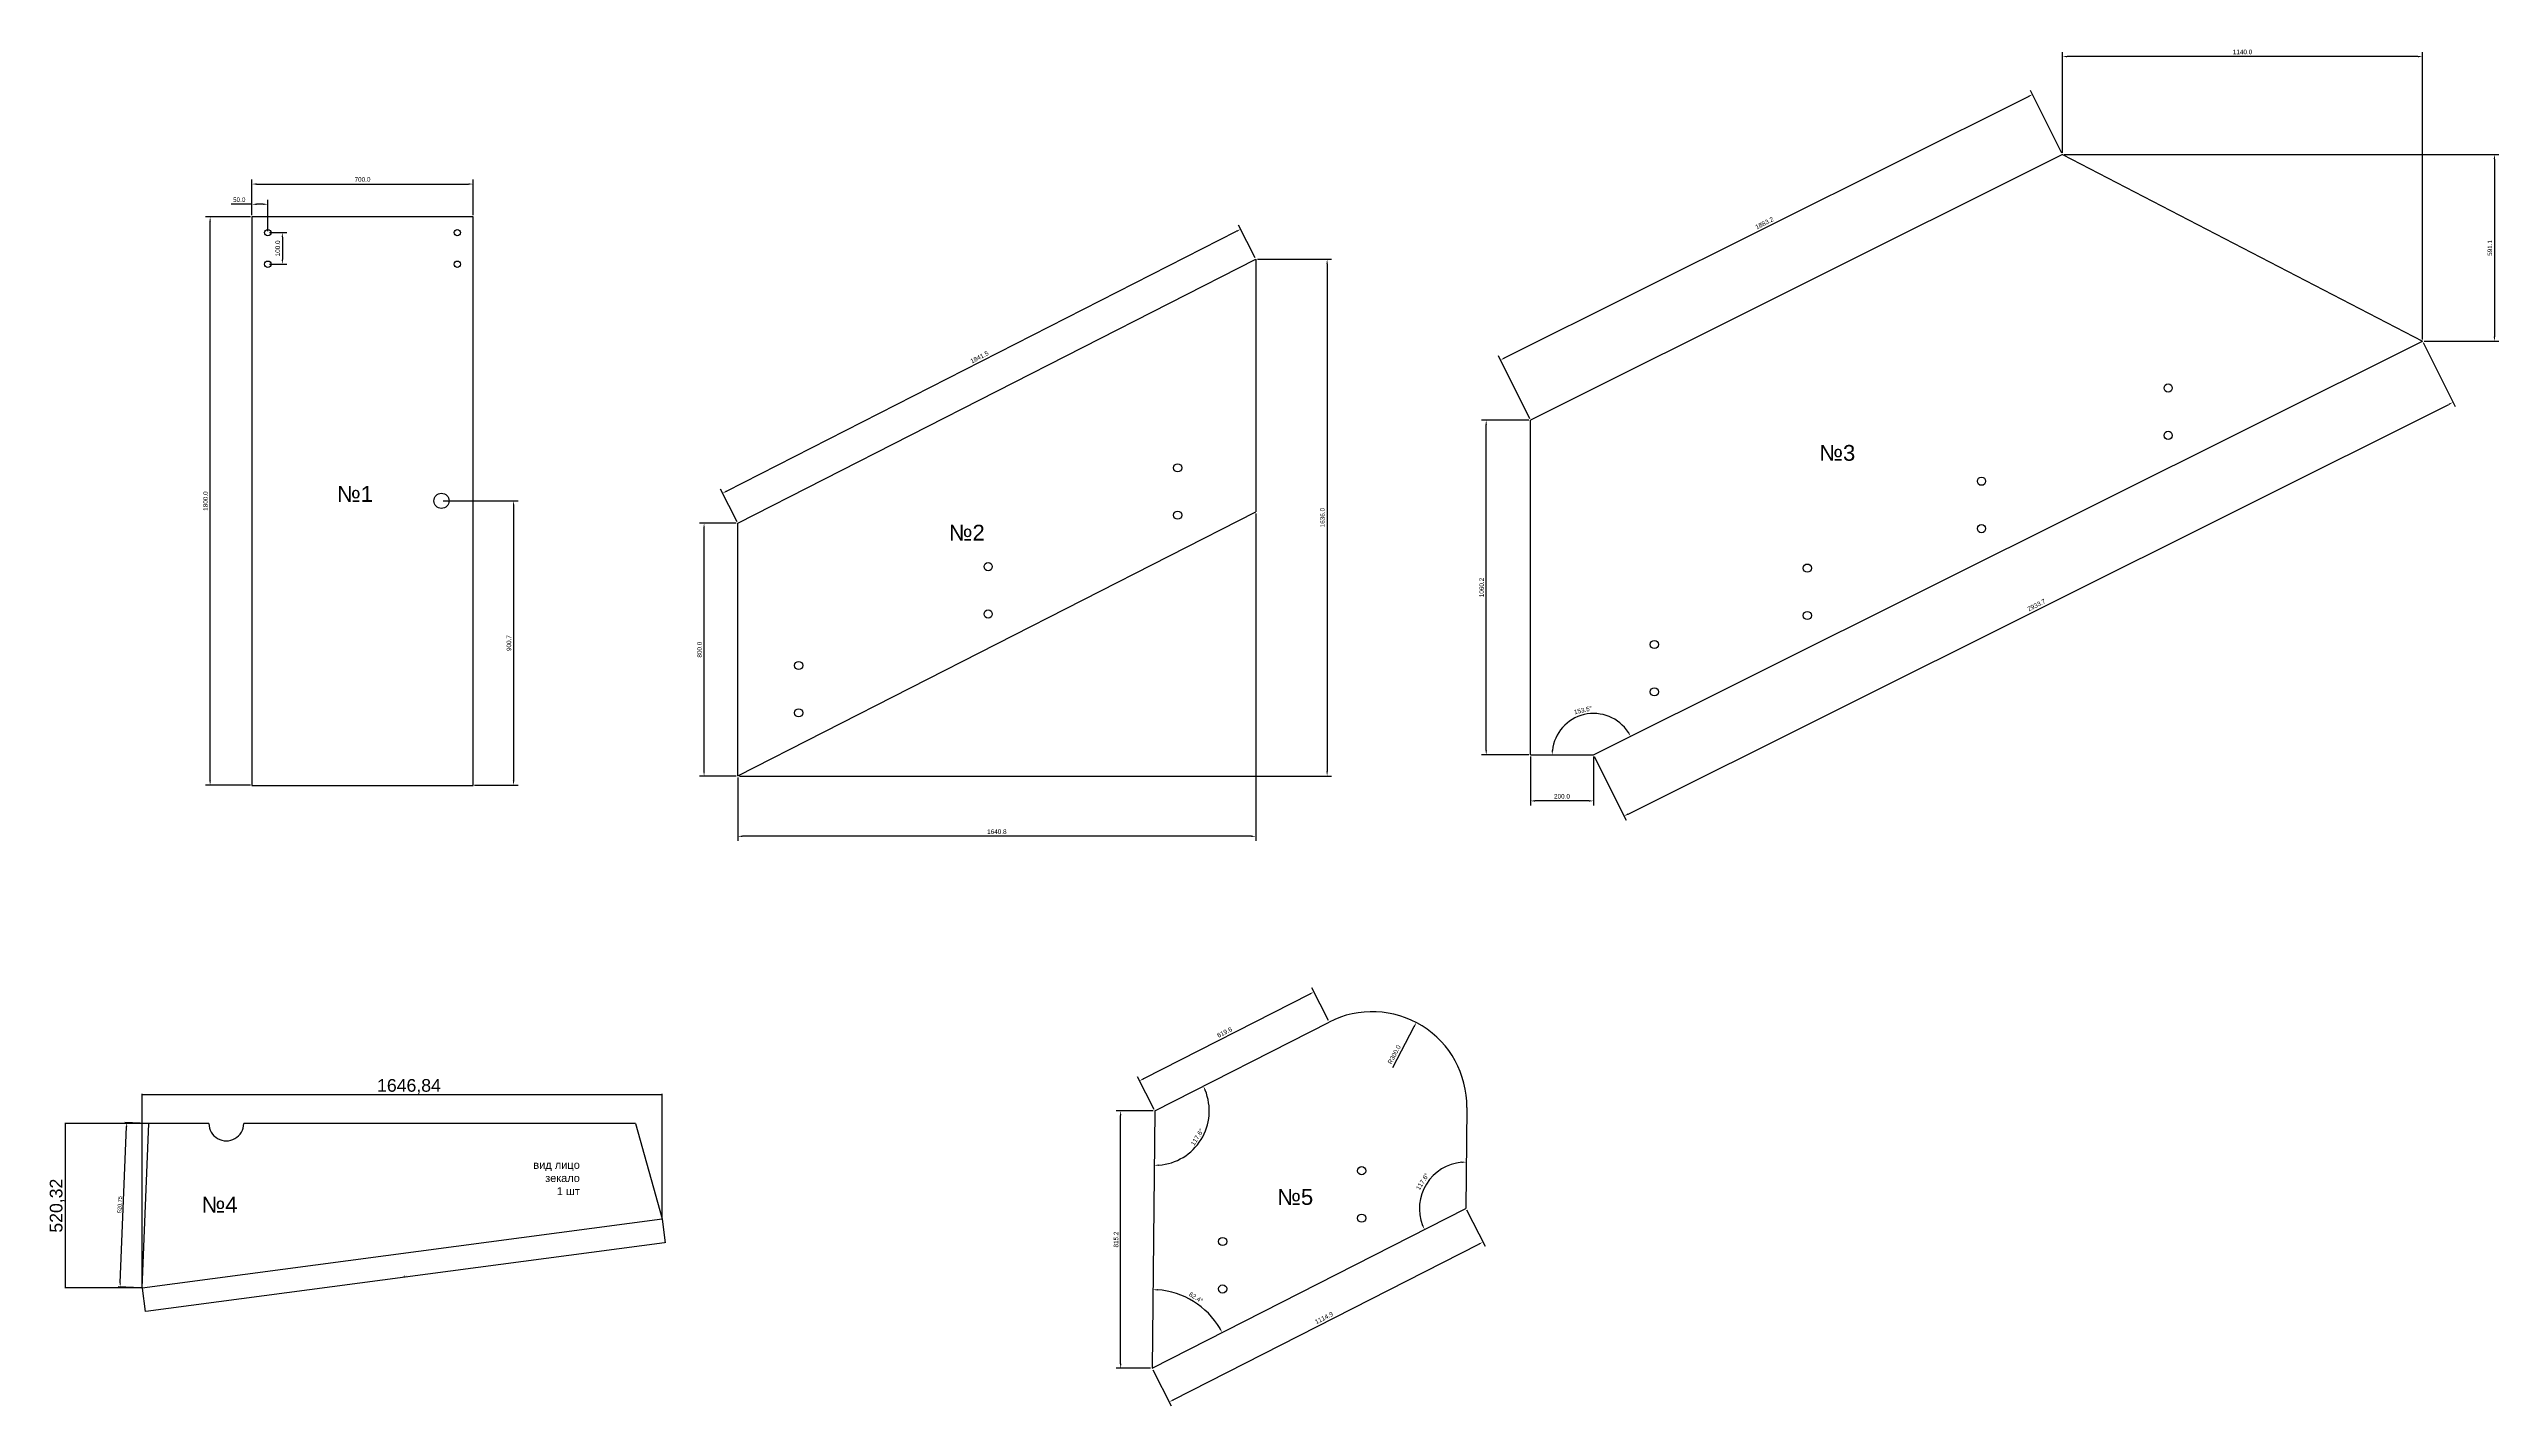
# Model space of a CAD drawing. Header units: inches. Extents: x 262 to 8020, y -1675 to 2622.
import ezdxf

# ---------------------------------------------------------------- set-up
doc = ezdxf.new("R2010")
doc.units = ezdxf.units.IN
doc.layers.get('0').update_dxf_attribs({"lineweight": 25})
doc.styles.get("Standard").update_dxf_attribs({"font": 'Arial.ttf'})
doc.dimstyles.new('ISO-25', dxfattribs={"dimtxt": 2.5, "dimasz": 2.5, "dimexe": 1.25, "dimexo": 0.625, "dimtad": 1, "dimtxsty": 'Standard', "dimcen": 2.5, "dimadec": 0, "dimazin": 0, "dimtfac": 1, "dimtmove": 0, "dimatfit": 3, "dimfxl": 1, "dimarcsym": 0})
doc.dimstyles.get("Standard").update_dxf_attribs({"dimscale": 80, "dimtxt": 0.18, "dimasz": 0.18, "dimexe": 0.18, "dimexo": 0.0625, "dimgap": 0.09, "dimtad": 1, "dimdec": 1, "dimzin": 0, "dimdsep": 46, "dimtxsty": 'Standard', "dimcen": 0.09, "dimadec": 1, "dimazin": 0, "dimtfac": 1, "dimtdec": 1, "dimtofl": 0, "dimtmove": 0, "dimatfit": 3, "dimfxl": 1, "dimtolj": 1, "dimtzin": 0, "dimarcsym": 0})

# ---------------------------------------------------------------- blocks, each defined once
blk = doc.blocks.new('*D39')
at = {"color": 0, "lineweight": -2, "transparency": 16777216}
for p, q in [((577.4, -780.3), (311.7, -780.3)), ((312.9, -782.8), (312.9, -1298.1)), ((556.1, -1300.6), (311.7, -1300.6))]:
    blk.add_line(p, q, dxfattribs=at)
at = {"color": 0, "transparency": 16777216}
for points in [[(312.5, -782.8), (313.3, -782.8), (312.9, -780.3)], [(312.5, -1298.1), (313.3, -1298.1), (312.9, -1300.6)]]:
    blk.add_solid(points, dxfattribs=at)
at = {"layer": 'Defpoints', "color": 0, "transparency": 16777216}
for p in [(578, -780.3), (312.9, -1300.6), (556.7, -1300.6)]:
    blk.add_point(p, dxfattribs=at)
at = {"color": 0, "transparency": 16777216, "insert": (288.2, -1040.4), "char_height": 40, "attachment_point": 5, "rotation": 90}
blk.add_mtext('520,32', dxfattribs=at)
blk = doc.blocks.new('*D40')
at = {"color": 0, "lineweight": -2, "transparency": 16777216}
for p, q in [((556.7, -1300), (556.7, -686.8)), ((559.2, -688.1), (2201, -688.1)), ((2203.5, -1081.6), (2203.5, -686.8))]:
    blk.add_line(p, q, dxfattribs=at)
at = {"color": 0, "transparency": 16777216}
for points in [[(559.2, -687.7), (559.2, -688.5), (556.7, -688.1)], [(2201, -687.7), (2201, -688.5), (2203.5, -688.1)]]:
    blk.add_solid(points, dxfattribs=at)
at = {"layer": 'Defpoints', "color": 0, "transparency": 16777216}
for p in [(2203.5, -688.1), (2203.5, -1082.3), (556.7, -1300.6)]:
    blk.add_point(p, dxfattribs=at)
at = {"color": 0, "transparency": 16777216, "insert": (1401.9, -663.4), "char_height": 40, "attachment_point": 5}
blk.add_mtext('1646,84', dxfattribs=at)
blk = doc.blocks.new('*D43')
at = {"color": 0, "lineweight": -2, "transparency": 16777216}
for p, q in [((2203.6, -1082.9), (2213.5, -1157.7)), ((569, -1374.4), (2210.9, -1156.8)), ((556.8, -1301.2), (566.7, -1376))]:
    blk.add_line(p, q, dxfattribs=at)
at = {"color": 0, "transparency": 16777216}
for points in [[(2210.9, -1156.4), (2211, -1157.2), (2213.4, -1156.5)], [(569, -1374), (569.1, -1374.9), (566.5, -1374.8)]]:
    blk.add_solid(points, dxfattribs=at)
at = {"layer": 'Defpoints', "color": 0, "transparency": 16777216}
for p in [(2203.5, -1082.3), (2213.4, -1156.5), (556.7, -1300.6)]:
    blk.add_point(p, dxfattribs=at)
at = {"color": 0, "transparency": 16777216, "insert": (1389.7, -1263.5), "char_height": 2.5, "attachment_point": 5, "rotation": 7.5516}
blk.add_mtext('1661,25', dxfattribs=at)
blk = doc.blocks.new('*D44')
at = {"color": 0, "lineweight": -2, "transparency": 16777216}
for p, q in [((487.6, -1285.2), (507.8, -789.9)), ((574.9, -780.1), (502.1, -777.2)), ((553.6, -1300.5), (480.8, -1297.5))]:
    blk.add_line(p, q, dxfattribs=at)
at = {"color": 0, "transparency": 16777216}
for points in [[(505.7, -789.8), (509.9, -790), (508.3, -777.4)], [(485.5, -1285.2), (489.6, -1285.3), (487.1, -1297.7)]]:
    blk.add_solid(points, dxfattribs=at)
at = {"layer": 'Defpoints', "color": 0, "transparency": 16777216}
for p in [(508.3, -777.4), (578, -780.3), (556.7, -1300.6)]:
    blk.add_point(p, dxfattribs=at)
at = {"color": 0, "transparency": 16777216, "insert": (487.1, -1037.1), "char_height": 12.5, "attachment_point": 5, "rotation": 87.65941}
blk.add_mtext('520,75', dxfattribs=at)
blk = doc.blocks.new('*D45')
at = {"color": 0, "lineweight": -2, "ltscale": 4, "transparency": 16777216}
for p, q in [((904.8, 2095.4), (904.8, 2208.5)), ((919.2, 2194.1), (1590.4, 2194.1)), ((1604.8, 2095.4), (1604.8, 2208.5))]:
    blk.add_line(p, q, dxfattribs=at)
at = {"color": 0, "ltscale": 4, "transparency": 16777216}
for points in [[(919.2, 2196.5), (919.2, 2191.7), (904.8, 2194.1)], [(1590.4, 2196.5), (1590.4, 2191.7), (1604.8, 2194.1)]]:
    blk.add_solid(points, dxfattribs=at)
at = {"layer": 'Defpoints', "color": 0, "ltscale": 4, "transparency": 16777216}
for p in [(1604.8, 2194.1), (904.8, 2090.4), (1604.8, 2090.4)]:
    blk.add_point(p, dxfattribs=at)
at = {"color": 0, "ltscale": 4, "transparency": 16777216, "insert": (1254.8, 2208.7), "char_height": 14.4, "attachment_point": 5}
blk.add_mtext('\\A1;700.0', dxfattribs=at)
blk = doc.blocks.new('*D46')
at = {"color": 0, "lineweight": -2, "ltscale": 4, "transparency": 16777216}
for p, q in [((899.8, 2090.4), (757.8, 2090.4)), ((772.2, 304.8), (772.2, 2076)), ((899.8, 290.4), (757.8, 290.4))]:
    blk.add_line(p, q, dxfattribs=at)
at = {"color": 0, "ltscale": 4, "transparency": 16777216}
for points in [[(769.8, 2076), (774.6, 2076), (772.2, 2090.4)], [(769.8, 304.8), (774.6, 304.8), (772.2, 290.4)]]:
    blk.add_solid(points, dxfattribs=at)
at = {"layer": 'Defpoints', "color": 0, "ltscale": 4, "transparency": 16777216}
for p in [(772.2, 2090.4), (904.8, 2090.4), (904.8, 290.4)]:
    blk.add_point(p, dxfattribs=at)
at = {"color": 0, "ltscale": 4, "transparency": 16777216, "insert": (757.6, 1190.4), "char_height": 14.4, "attachment_point": 5, "rotation": 90}
blk.add_mtext('\\A1;1800.0', dxfattribs=at)
blk = doc.blocks.new('*D47')
at = {"color": 0, "lineweight": -2, "ltscale": 4, "transparency": 16777216}
for p, q in [((2438.2, 1119.9), (2322, 1119.9)), ((2336.4, 334.3), (2336.4, 1105.5)), ((2438.2, 319.9), (2322, 319.9))]:
    blk.add_line(p, q, dxfattribs=at)
at = {"color": 0, "ltscale": 4, "transparency": 16777216}
for points in [[(2334, 1105.5), (2338.8, 1105.5), (2336.4, 1119.9)], [(2334, 334.3), (2338.8, 334.3), (2336.4, 319.9)]]:
    blk.add_solid(points, dxfattribs=at)
at = {"layer": 'Defpoints', "color": 0, "ltscale": 4, "transparency": 16777216}
for p in [(2336.4, 1119.9), (2443.2, 1119.9), (2443.2, 319.9)]:
    blk.add_point(p, dxfattribs=at)
at = {"color": 0, "ltscale": 4, "transparency": 16777216, "insert": (2321.9, 719.9), "char_height": 14.4, "attachment_point": 5, "rotation": 90}
blk.add_mtext('\\A1;800.0', dxfattribs=at)
blk = doc.blocks.new('*D48')
at = {"color": 0, "lineweight": -2, "ltscale": 4, "transparency": 16777216}
for p, q in [((4084, 1151), (4084, 114.6)), ((2443.2, 314.9), (2443.2, 114.6)), ((4069.6, 129), (2457.6, 129))]:
    blk.add_line(p, q, dxfattribs=at)
at = {"color": 0, "ltscale": 4, "transparency": 16777216}
for points in [[(2457.6, 131.4), (2457.6, 126.6), (2443.2, 129)], [(4069.6, 131.4), (4069.6, 126.6), (4084, 129)]]:
    blk.add_solid(points, dxfattribs=at)
at = {"layer": 'Defpoints', "color": 0, "ltscale": 4, "transparency": 16777216}
for p in [(4084, 1156), (2443.2, 319.9), (2443.2, 129)]:
    blk.add_point(p, dxfattribs=at)
at = {"color": 0, "ltscale": 4, "transparency": 16777216, "insert": (3263.6, 143.6), "char_height": 14.4, "attachment_point": 5}
blk.add_mtext('\\A1;1640.8', dxfattribs=at)
blk = doc.blocks.new('*D49')
at = {"color": 0, "lineweight": -2, "ltscale": 4, "transparency": 16777216}
for p, q in [((4089, 1956), (4323.7, 1956)), ((4309.3, 1941.6), (4309.3, 334.3)), ((2448.2, 319.9), (4323.7, 319.9))]:
    blk.add_line(p, q, dxfattribs=at)
at = {"color": 0, "ltscale": 4, "transparency": 16777216}
for points in [[(4306.9, 1941.6), (4311.7, 1941.6), (4309.3, 1956)], [(4306.9, 334.3), (4311.7, 334.3), (4309.3, 319.9)]]:
    blk.add_solid(points, dxfattribs=at)
at = {"layer": 'Defpoints', "color": 0, "ltscale": 4, "transparency": 16777216}
for p in [(4084, 1956), (2443.2, 319.9), (4309.3, 319.9)]:
    blk.add_point(p, dxfattribs=at)
at = {"color": 0, "ltscale": 4, "transparency": 16777216, "insert": (4294.7, 1138), "char_height": 14.4, "attachment_point": 5, "rotation": 90}
blk.add_mtext('\\A1;1636.0', dxfattribs=at)
blk = doc.blocks.new('*D50')
at = {"color": 0, "lineweight": -2, "ltscale": 4, "transparency": 16777216}
for p, q in [((4948.1, 1446.7), (4798.7, 1446.7)), ((4813.1, 400.9), (4813.1, 1432.3)), ((4948.1, 386.5), (4798.7, 386.5))]:
    blk.add_line(p, q, dxfattribs=at)
at = {"color": 0, "ltscale": 4, "transparency": 16777216}
for points in [[(4810.7, 1432.3), (4815.5, 1432.3), (4813.1, 1446.7)], [(4810.7, 400.9), (4815.5, 400.9), (4813.1, 386.5)]]:
    blk.add_solid(points, dxfattribs=at)
at = {"layer": 'Defpoints', "color": 0, "ltscale": 4, "transparency": 16777216}
for p in [(4813.1, 1446.7), (4953.1, 1446.7), (4953.1, 386.5)]:
    blk.add_point(p, dxfattribs=at)
at = {"color": 0, "ltscale": 4, "transparency": 16777216, "insert": (4798.6, 916.6), "char_height": 14.4, "attachment_point": 5, "rotation": 90}
blk.add_mtext('\\A1;1060.2', dxfattribs=at)
blk = doc.blocks.new('*D51')
at = {"color": 0, "lineweight": -2, "ltscale": 4, "transparency": 16777216}
for p, q in [((4953.1, 381.5), (4953.1, 226.6)), ((5153.1, 381.5), (5153.1, 226.6)), ((5138.7, 241), (4967.5, 241))]:
    blk.add_line(p, q, dxfattribs=at)
at = {"color": 0, "ltscale": 4, "transparency": 16777216}
for points in [[(4967.5, 243.4), (4967.5, 238.6), (4953.1, 241)], [(5138.7, 243.4), (5138.7, 238.6), (5153.1, 241)]]:
    blk.add_solid(points, dxfattribs=at)
at = {"layer": 'Defpoints', "color": 0, "ltscale": 4, "transparency": 16777216}
for p in [(4953.1, 386.5), (5153.1, 386.5), (4953.1, 241)]:
    blk.add_point(p, dxfattribs=at)
at = {"color": 0, "ltscale": 4, "transparency": 16777216, "insert": (5053.1, 255.5), "char_height": 14.4, "attachment_point": 5}
blk.add_mtext('\\A1;200.0', dxfattribs=at)
blk = doc.blocks.new('*D52')
at = {"color": 0, "lineweight": -2, "ltscale": 4, "transparency": 16777216}
for p, q in [((7780.4, 1692), (7881.1, 1490.2)), ((5262.5, 199.5), (7861.7, 1496.6)), ((5155.4, 382), (5256.1, 180.2))]:
    blk.add_line(p, q, dxfattribs=at)
at = {"color": 0, "ltscale": 4, "transparency": 16777216}
for points in [[(7860.7, 1498.8), (7862.8, 1494.5), (7874.6, 1503.1)], [(5261.4, 201.7), (5263.6, 197.4), (5249.6, 193.1)]]:
    blk.add_solid(points, dxfattribs=at)
at = {"layer": 'Defpoints', "color": 0, "ltscale": 4, "transparency": 16777216}
for p in [(7778.1, 1696.5), (7874.6, 1503.1), (5153.1, 386.5)]:
    blk.add_point(p, dxfattribs=at)
at = {"color": 0, "ltscale": 4, "transparency": 16777216, "insert": (6555.6, 861.1), "char_height": 14.4, "attachment_point": 5, "rotation": 26.52138}
blk.add_mtext('\\A1;2933.7', dxfattribs=at)
blk = doc.blocks.new('*D53')
at = {"color": 0, "lineweight": -2, "ltscale": 4, "transparency": 16777216}
blk.add_arc((5153.1, 386.5), 131.3, 32.80949, 173.71189, dxfattribs=at)
at = {"color": 0, "ltscale": 4, "transparency": 16777216}
for points in [[(5025, 400.7), (5020.2, 401), (5021.8, 386.5)], [(5265.5, 458.8), (5261.4, 456.4), (5270.6, 445.1)]]:
    blk.add_solid(points, dxfattribs=at)
at = {"layer": 'Defpoints', "color": 0, "ltscale": 4, "transparency": 16777216}
for p in [(7778.1, 1696.5), (5181.1, 514.7), (4953.1, 386.5), (5153.1, 386.5), (5153.1, 386.5)]:
    blk.add_point(p, dxfattribs=at)
at = {"color": 0, "ltscale": 4, "transparency": 16777216, "insert": (5119.7, 528.4), "char_height": 14.4, "attachment_point": 5, "rotation": 13.26069}
blk.add_mtext('\\A1;153.5°', dxfattribs=at)
blk = doc.blocks.new('*D54')
at = {"color": 0, "lineweight": -2, "ltscale": 4, "transparency": 16777216}
for p, q in [((6638.1, 2292.6), (6638.1, 2612.1)), ((7763.7, 2597.7), (6652.5, 2597.7)), ((7778.1, 1701.5), (7778.1, 2612.1))]:
    blk.add_line(p, q, dxfattribs=at)
at = {"color": 0, "ltscale": 4, "transparency": 16777216}
for points in [[(6652.5, 2600.1), (6652.5, 2595.3), (6638.1, 2597.7)], [(7763.7, 2600.1), (7763.7, 2595.3), (7778.1, 2597.7)]]:
    blk.add_solid(points, dxfattribs=at)
at = {"layer": 'Defpoints', "color": 0, "ltscale": 4, "transparency": 16777216}
for p in [(6638.1, 2597.7), (6638.1, 2287.6), (7778.1, 1696.5)]:
    blk.add_point(p, dxfattribs=at)
at = {"color": 0, "ltscale": 4, "transparency": 16777216, "insert": (7208.1, 2612.2), "char_height": 14.4, "attachment_point": 5}
blk.add_mtext('\\A1;1140.0', dxfattribs=at)
blk = doc.blocks.new('*D55')
at = {"color": 0, "lineweight": -2, "ltscale": 4, "transparency": 16777216}
for p, q in [((6643.1, 2287.6), (8020.2, 2287.6)), ((8005.8, 2273.2), (8005.8, 1710.9)), ((7783.1, 1696.5), (8020.2, 1696.5))]:
    blk.add_line(p, q, dxfattribs=at)
at = {"color": 0, "ltscale": 4, "transparency": 16777216}
for points in [[(8003.4, 2273.2), (8008.2, 2273.2), (8005.8, 2287.6)], [(8003.4, 1710.9), (8008.2, 1710.9), (8005.8, 1696.5)]]:
    blk.add_solid(points, dxfattribs=at)
at = {"layer": 'Defpoints', "color": 0, "ltscale": 4, "transparency": 16777216}
for p in [(6638.1, 2287.6), (7778.1, 1696.5), (8005.8, 1696.5)]:
    blk.add_point(p, dxfattribs=at)
at = {"color": 0, "ltscale": 4, "transparency": 16777216, "insert": (7991.3, 1992), "char_height": 14.4, "attachment_point": 5, "rotation": 90}
blk.add_mtext('\\A1;591.1', dxfattribs=at)
blk = doc.blocks.new('*D56')
at = {"color": 0, "lineweight": -2, "ltscale": 4, "transparency": 16777216}
for p, q in [((6635.9, 2292), (6536.7, 2490.7)), ((4871, 1643.4), (6530.3, 2471.4)), ((4950.9, 1451.1), (4851.7, 1649.8))]:
    blk.add_line(p, q, dxfattribs=at)
at = {"color": 0, "ltscale": 4, "transparency": 16777216}
for points in [[(6529.2, 2473.6), (6531.3, 2469.3), (6543.2, 2477.8)], [(4870, 1645.5), (4872.1, 1641.2), (4858.2, 1636.9)]]:
    blk.add_solid(points, dxfattribs=at)
at = {"layer": 'Defpoints', "color": 0, "ltscale": 4, "transparency": 16777216}
for p in [(6543.2, 2477.8), (6638.1, 2287.6), (4953.1, 1446.7)]:
    blk.add_point(p, dxfattribs=at)
at = {"color": 0, "ltscale": 4, "transparency": 16777216, "insert": (5694.2, 2070.4), "char_height": 14.4, "attachment_point": 5, "rotation": 26.52138}
blk.add_mtext('\\A1;1883.2', dxfattribs=at)
blk = doc.blocks.new('*D57')
at = {"color": 0, "lineweight": -2, "ltscale": 4, "transparency": 16777216}
for p, q in [((3758.7, -740.2), (3641.1, -740.2)), ((3655.5, -1541), (3655.5, -754.6)), ((3750.2, -1555.4), (3641.1, -1555.4))]:
    blk.add_line(p, q, dxfattribs=at)
at = {"color": 0, "ltscale": 4, "transparency": 16777216}
for points in [[(3653.1, -754.6), (3657.9, -754.6), (3655.5, -740.2)], [(3653.1, -1541), (3657.9, -1541), (3655.5, -1555.4)]]:
    blk.add_solid(points, dxfattribs=at)
at = {"layer": 'Defpoints', "color": 0, "ltscale": 4, "transparency": 16777216}
for p in [(3655.5, -740.2), (3763.7, -740.2), (3755.2, -1555.4)]:
    blk.add_point(p, dxfattribs=at)
at = {"color": 0, "ltscale": 4, "transparency": 16777216, "insert": (3640.9, -1147.8), "char_height": 14.4, "attachment_point": 5, "rotation": 90}
blk.add_mtext('\\A1;815.2', dxfattribs=at)
blk = doc.blocks.new('*D58')
at = {"color": 0, "lineweight": -2, "ltscale": 4, "transparency": 16777216}
for p, q in [((4254.5, -370.5), (3728.1, -638.7)), ((4313.5, -454.5), (4260.8, -351.1)), ((3761.4, -735.8), (3708.7, -632.4))]:
    blk.add_line(p, q, dxfattribs=at)
at = {"color": 0, "ltscale": 4, "transparency": 16777216}
for points in [[(4253.4, -368.3), (4255.6, -372.6), (4267.3, -363.9)], [(3727, -636.6), (3729.2, -640.8), (3715.3, -645.2)]]:
    blk.add_solid(points, dxfattribs=at)
at = {"layer": 'Defpoints', "color": 0, "ltscale": 4, "transparency": 16777216}
for p in [(4315.8, -458.9), (3715.3, -645.2), (3763.7, -740.2)]:
    blk.add_point(p, dxfattribs=at)
at = {"color": 0, "ltscale": 4, "transparency": 16777216, "insert": (3984.7, -491.6), "char_height": 14.4, "attachment_point": 5, "rotation": 27}
blk.add_mtext('\\A1;619.6', dxfattribs=at)
blk = doc.blocks.new('*D59')
at = {"color": 0, "lineweight": -2, "ltscale": 4, "transparency": 16777216}
for p, q in [((4750.9, -1053.7), (4809.4, -1168.5)), ((3822.2, -1655.3), (4790, -1162.2)), ((3757.5, -1559.9), (3815.9, -1674.7))]:
    blk.add_line(p, q, dxfattribs=at)
at = {"color": 0, "ltscale": 4, "transparency": 16777216}
for points in [[(4788.9, -1160.1), (4791.1, -1164.4), (4802.8, -1155.7)], [(3821.1, -1653.2), (3823.3, -1657.5), (3809.4, -1661.9)]]:
    blk.add_solid(points, dxfattribs=at)
at = {"layer": 'Defpoints', "color": 0, "ltscale": 4, "transparency": 16777216}
for p in [(4748.6, -1049.3), (4802.8, -1155.7), (3755.2, -1555.4)]:
    blk.add_point(p, dxfattribs=at)
at = {"color": 0, "ltscale": 4, "transparency": 16777216, "insert": (4299.5, -1395.8), "char_height": 14.4, "attachment_point": 5, "rotation": 27}
blk.add_mtext('\\A1;1114.9', dxfattribs=at)
blk = doc.blocks.new('*D60')
at = {"color": 0, "lineweight": -2, "ltscale": 4, "transparency": 16777216}
blk.add_arc((3755.2, -1555.4), 249, 30.31329, 86.08957, dxfattribs=at)
at = {"color": 0, "ltscale": 4, "transparency": 16777216}
for points in [[(3772.1, -1309.4), (3772.3, -1304.6), (3757.8, -1306.4)], [(3972.3, -1428.6), (3968.1, -1430.9), (3977.1, -1442.4)]]:
    blk.add_solid(points, dxfattribs=at)
at = {"layer": 'Defpoints', "color": 0, "ltscale": 4, "transparency": 16777216}
for p in [(3763.7, -740.2), (4748.6, -1049.3), (3922.5, -1370.9), (3755.2, -1555.4), (3755.2, -1555.4)]:
    blk.add_point(p, dxfattribs=at)
at = {"color": 0, "ltscale": 4, "transparency": 16777216, "insert": (3894.1, -1331.4), "char_height": 14.4, "attachment_point": 5, "rotation": 328.20143}
blk.add_mtext('\\A1;62.4°', dxfattribs=at)
blk = doc.blocks.new('*D61')
at = {"color": 0, "lineweight": -2, "ltscale": 4, "transparency": 16777216}
blk.add_arc((4748.6, -1049.3), 146.9, 95.02348, 201.37939, dxfattribs=at)
at = {"color": 0, "ltscale": 4, "transparency": 16777216}
for points in [[(4735.6, -900.6), (4735.8, -905.4), (4750.1, -902.4)], [(4614, -1101.8), (4609.7, -1103.8), (4617.8, -1115.9)]]:
    blk.add_solid(points, dxfattribs=at)
at = {"layer": 'Defpoints', "color": 0, "ltscale": 4, "transparency": 16777216}
for p in [(4751.9, -729.4), (4657, -934.5), (4748.6, -1049.3), (4748.6, -1049.3), (3755.2, -1555.4)]:
    blk.add_point(p, dxfattribs=at)
at = {"color": 0, "ltscale": 4, "transparency": 16777216, "insert": (4611.4, -964.2), "char_height": 14.4, "attachment_point": 5, "rotation": 58.20143}
blk.add_mtext('\\A1;117.6°', dxfattribs=at)
blk = doc.blocks.new('*D63')
at = {"color": 0, "lineweight": -2, "ltscale": 4, "transparency": 16777216}
blk.add_line((4516.9, -602.7), (4584.9, -473.5), dxfattribs=at)
at = {"color": 0, "ltscale": 4, "transparency": 16777216}
blk.add_solid([(4582.7, -472.3), (4587, -474.6), (4591.6, -460.7)], dxfattribs=at)
at = {"layer": 'Defpoints', "color": 0, "ltscale": 4, "transparency": 16777216}
for p in [(4591.6, -460.7), (4452, -726.2)]:
    blk.add_point(p, dxfattribs=at)
at = {"color": 0, "ltscale": 4, "transparency": 16777216, "insert": (4521.9, -561.9), "char_height": 14.4, "attachment_point": 5, "rotation": 62.26598}
blk.add_mtext('\\A1;R300.0', dxfattribs=at)
blk = doc.blocks.new('*D64')
at = {"color": 0, "lineweight": -2, "ltscale": 4, "transparency": 16777216}
blk.add_arc((3763.7, -740.2), 172.4, 274.18992, 22.21295, dxfattribs=at)
at = {"color": 0, "ltscale": 4, "transparency": 16777216}
for points in [[(3921.1, -676.1), (3925.5, -674.1), (3917.3, -662)], [(3776.4, -914.6), (3776.2, -909.8), (3761.9, -912.6)]]:
    blk.add_solid(points, dxfattribs=at)
at = {"layer": 'Defpoints', "color": 0, "ltscale": 4, "transparency": 16777216}
for p in [(4315.8, -458.9), (3763.7, -740.2), (3763.7, -740.2), (3871.2, -875), (3755.2, -1555.4)]:
    blk.add_point(p, dxfattribs=at)
at = {"color": 0, "ltscale": 4, "transparency": 16777216, "insert": (3897.8, -823.4), "char_height": 14.4, "attachment_point": 5, "rotation": 58.20143}
blk.add_mtext('\\A1;117.6°', dxfattribs=at)
blk = doc.blocks.new('*D65')
at = {"color": 0, "lineweight": -2, "ltscale": 4, "transparency": 16777216}
for p, q in [((2407.5, 1221.7), (4022.7, 2044.7)), ((4081.8, 1960.4), (4029, 2064)), ((2440.9, 1124.4), (2388.2, 1228))]:
    blk.add_line(p, q, dxfattribs=at)
at = {"color": 0, "ltscale": 4, "transparency": 16777216}
for points in [[(4021.6, 2046.8), (4023.8, 2042.5), (4035.5, 2051.2)], [(2406.4, 1223.8), (2408.6, 1219.6), (2394.7, 1215.2)]]:
    blk.add_solid(points, dxfattribs=at)
at = {"layer": 'Defpoints', "color": 0, "ltscale": 4, "transparency": 16777216}
for p in [(4035.5, 2051.2), (4084, 1956), (2443.2, 1119.9)]:
    blk.add_point(p, dxfattribs=at)
at = {"color": 0, "ltscale": 4, "transparency": 16777216, "insert": (3208.5, 1646.1), "char_height": 14.4, "attachment_point": 5, "rotation": 27}
blk.add_mtext('\\A1;1841.5', dxfattribs=at)
blk = doc.blocks.new('*D66')
at = {"color": 0, "lineweight": -2, "ltscale": 4, "transparency": 16777216}
for p, q in [((1509.8, 1191), (1747.5, 1191)), ((1733.1, 1176.6), (1733.1, 304.8)), ((1609.8, 290.4), (1747.5, 290.4))]:
    blk.add_line(p, q, dxfattribs=at)
at = {"color": 0, "ltscale": 4, "transparency": 16777216}
for points in [[(1730.7, 1176.6), (1735.5, 1176.6), (1733.1, 1191)], [(1730.7, 304.8), (1735.5, 304.8), (1733.1, 290.4)]]:
    blk.add_solid(points, dxfattribs=at)
at = {"layer": 'Defpoints', "color": 0, "ltscale": 4, "transparency": 16777216}
for p in [(1504.8, 1191), (1604.8, 290.4), (1733.1, 290.4)]:
    blk.add_point(p, dxfattribs=at)
at = {"color": 0, "ltscale": 4, "transparency": 16777216, "insert": (1718.5, 740.7), "char_height": 14.4, "attachment_point": 5, "rotation": 90}
blk.add_mtext('\\A1;900.7', dxfattribs=at)
blk = doc.blocks.new('*D67')
at = {"color": 0, "lineweight": -2, "ltscale": 4, "transparency": 16777216}
for p, q in [((959.8, 2040.4), (1015.3, 2040.4)), ((1000.9, 2026), (1000.9, 1954.8)), ((959.8, 1940.4), (1015.3, 1940.4))]:
    blk.add_line(p, q, dxfattribs=at)
at = {"color": 0, "ltscale": 4, "transparency": 16777216}
for points in [[(998.5, 2026), (1003.3, 2026), (1000.9, 2040.4)], [(998.5, 1954.8), (1003.3, 1954.8), (1000.9, 1940.4)]]:
    blk.add_solid(points, dxfattribs=at)
at = {"layer": 'Defpoints', "color": 0, "ltscale": 4, "transparency": 16777216}
for p in [(954.8, 2040.4), (954.8, 1940.4), (1000.9, 1940.4)]:
    blk.add_point(p, dxfattribs=at)
at = {"color": 0, "ltscale": 4, "transparency": 16777216, "insert": (986.3, 1990.4), "char_height": 14.4, "attachment_point": 5, "rotation": 90}
blk.add_mtext('\\A1;100.0', dxfattribs=at)
blk = doc.blocks.new('*D68')
at = {"color": 0, "lineweight": -2, "ltscale": 4, "transparency": 16777216}
for p, q in [((904.8, 2130.1), (838.6, 2130.1)), ((904.8, 2095.4), (904.8, 2144.5)), ((940.4, 2130.1), (919.2, 2130.1)), ((954.8, 2045.4), (954.8, 2144.5))]:
    blk.add_line(p, q, dxfattribs=at)
at = {"color": 0, "ltscale": 4, "transparency": 16777216}
for points in [[(919.2, 2132.5), (919.2, 2127.7), (904.8, 2130.1)], [(940.4, 2132.5), (940.4, 2127.7), (954.8, 2130.1)]]:
    blk.add_solid(points, dxfattribs=at)
at = {"layer": 'Defpoints', "color": 0, "ltscale": 4, "transparency": 16777216}
for p in [(904.8, 2130.1), (904.8, 2090.4), (954.8, 2040.4)]:
    blk.add_point(p, dxfattribs=at)
at = {"color": 0, "ltscale": 4, "transparency": 16777216, "insert": (864.5, 2144.6), "char_height": 14.4, "attachment_point": 5}
blk.add_mtext('\\A1;50.0', dxfattribs=at)

msp = doc.modelspace()

# ---------------------------------------------------------------- linework, layer by layer
at = {"color": 7}
for p, q in [((6638.119, 2287.551), (4953.119, 1446.656)), ((6638.119, 2287.551), (7778.119, 1696.466)), ((5153.119, 386.466), (7778.119, 1696.466)), ((4953.119, 386.466), (4953.119, 1446.656)), ((4953.119, 386.466), (5153.119, 386.466)), ((556.711, -1300.585), (577.978, -780.267)), ((768.461, -780.312), (577.978, -780.267)), ((2119.315, -780.634), (878.461, -780.339)), ((2119.315, -780.634), (2203.549, -1082.266)), ((556.711, -1300.585), (2203.549, -1082.266))]:
    msp.add_line(p, q, dxfattribs=at)
at = {"ltscale": 4}
for p, q in [((1604.783, 2090.365), (904.783, 2090.365)), ((904.783, 2090.365), (904.783, 290.365)), ((1604.783, 290.365), (1604.783, 2090.365)), ((2443.219, 1119.934), (4084.023, 1955.966)), ((4084.023, 1955.966), (4084.023, 1155.966)), ((2443.219, 319.934), (4084.023, 1155.966)), ((2443.219, 319.934), (2443.219, 1119.934)), ((904.783, 290.365), (1604.783, 290.365)), ((3763.68, -740.235), (4315.753, -458.939)), ((3763.68, -740.235), (3755.184, -1555.446)), ((4751.934, -729.368), (4748.6, -1049.276)), ((3755.184, -1555.446), (4748.6, -1049.276))]:
    msp.add_line(p, q, dxfattribs=at)
for centre, radius in [((954.783, 2040.365), 10), ((1554.783, 2040.365), 10), ((954.783, 1940.365), 10), ((1554.783, 1940.365), 10), ((1504.783, 1191.037), 24)]:
    msp.add_circle(centre, radius, dxfattribs=at)
at = {"color": 7}
for centre in [(6972.62, 1548.282), (6972.62, 1398.282), (3835.882, 1295.687), (6381.389, 1253.229), (3835.882, 1145.687), (6381.389, 1103.229), (3235.882, 982.784), (5830.128, 978.124), (3235.882, 832.784), (5830.128, 828.124), (5345.782, 736.412), (2635.882, 669.881), (5345.782, 586.412), (2635.882, 519.881), (4418.8, -929.923), (4418.8, -1079.923), (3978.336, -1154.007), (3978.336, -1304.007)]:
    msp.add_circle(centre, 13, dxfattribs=at)
at = {"ltscale": 4}
for centre, radius, start, end in [((4451.95, -726.241), 300, 359.4028673, 117), ((823.461, -780.325), 55, 179.9863369, 359.9863369)]:
    msp.add_arc(centre, radius, start, end, dxfattribs=at)

# ---------------------------------------------------------------- texts
for s, insert, char_height, width, attachment_point in [('№{\\fArial|b0|i0|c204|p34;3}', (5867.986, 1367.971), 50, 37.53185, 1), ('№1', (1174.117, 1237.868), 50, 37.53185, 1), ('№{\\fArial|b0|i0|c204|p34;2}', (3111.391, 1115.418), 50, 37.53185, 1), ('вид лицо зекало\\P1 шт', (1943.004, -898.851), 25, 239.99297, 3), ('№{\\fArial|b0|i0|c204|p34;5}', (4151.417, -987.915), 50, 37.53185, 1), ('№{\\fArial|b0|i0|c204|p34;4}', (745.313, -1012.151), 50, 37.53185, 1)]:
    msp.add_mtext(s, dxfattribs=dict(insert=insert, char_height=char_height, width=width, attachment_point=attachment_point))

# ---------------------------------------------------------------- dimensions: what is measured, and where the dimension line sits
for base, p1, p2, picture, middle in [((6638.119, 2597.663), (7778.119, 1696.466), (6638.119, 2287.551), '*D54', (7208.119, 2612.215)), ((1604.783, 2194.111), (904.783, 2090.365), (1604.783, 2090.365), '*D45', (1254.783, 2208.663)), ((904.783, 2130.083), (954.783, 2040.365), (904.783, 2090.365), '*D68', (864.506, 2144.635)), ((2443.219, 129.032), (4084.023, 1155.966), (2443.219, 319.934), '*D48', (3263.621, 143.584)), ((4953.119, 240.983), (5153.119, 386.466), (4953.119, 386.466), '*D51', (5053.119, 255.536))]:
    dim = msp.add_linear_dim(base=base, p1=p1, p2=p2, dimstyle='Standard', dxfattribs=at)
    dim.commit()
    dim.dimension.update_dxf_attribs({"geometry": picture, "text_midpoint": middle})
for p1, p2, distance, picture, middle in [((4953.119, 1446.656), (6638.119, 2287.551), 212.66, '*D56', (5694.159, 2070.411)), ((2443.219, 1119.934), (4084.023, 1955.966), 106.871, '*D65', (3208.496, 1646.139)), ((5153.119, 386.466), (7778.119, 1696.466), -216.13, '*D52', (6555.628, 861.105)), ((4315.753, -458.939), (3763.68, -740.235), -106.629, '*D58', (3984.702, -491.614)), ((3755.184, -1555.446), (4748.6, -1049.276), -119.439, '*D59', (4299.51, -1395.816))]:
    dim = msp.add_aligned_dim(p1=p1, p2=p2, distance=distance, dimstyle='Standard', dxfattribs=at)
    dim.commit()
    dim.dimension.update_dxf_attribs({"geometry": picture, "text_midpoint": middle})
for base, p1, p2, picture, middle in [((8005.847, 1696.466), (6638.119, 2287.551), (7778.119, 1696.466), '*D55', (7991.294, 1992.009)), ((772.16, 2090.365), (904.783, 290.365), (904.783, 2090.365), '*D46', (757.608, 1190.365)), ((1000.861, 1940.365), (954.783, 2040.365), (954.783, 1940.365), '*D67', (986.309, 1990.365)), ((4309.278, 319.934), (4084.023, 1955.966), (2443.219, 319.934), '*D49', (4294.72, 1137.95)), ((4813.108, 1446.656), (4953.119, 386.466), (4953.119, 1446.656), '*D50', (4798.556, 916.561)), ((1733.06, 290.365), (1504.783, 1191.037), (1604.783, 290.365), '*D66', (1718.508, 740.701)), ((2336.44, 1119.934), (2443.219, 319.934), (2443.219, 1119.934), '*D47', (2321.888, 719.934)), ((3655.452, -740.235), (3755.184, -1555.446), (3763.68, -740.235), '*D57', (3640.9, -1147.84))]:
    dim = msp.add_linear_dim(base=base, p1=p1, p2=p2, angle=90, dimstyle='Standard', dxfattribs=at)
    dim.commit()
    dim.dimension.update_dxf_attribs({"geometry": picture, "text_midpoint": middle})
for base, line1, line2, picture, middle in [((5181.127, 514.718), ((4953.119, 386.466), (5153.119, 386.466)), ((5153.119, 386.466), (7778.119, 1696.466)), '*D53', (5119.668, 528.41)), ((3871.243, -874.967), ((3763.68, -740.235), (3755.184, -1555.446)), ((3763.68, -740.235), (4315.753, -458.939)), '*D64', (3897.838, -823.411)), ((4656.979, -934.512), ((3755.184, -1555.446), (4748.6, -1049.276)), ((4751.934, -729.368), (4748.6, -1049.276)), '*D61', (4611.423, -964.227)), ((3922.473, -1370.946), ((3755.184, -1555.446), (4748.6, -1049.276)), ((3763.68, -740.235), (3755.184, -1555.446)), '*D60', (3894.085, -1331.41))]:
    dim = msp.add_angular_dim_2l(base=base, line1=line1, line2=line2, dimstyle='Standard', dxfattribs=at)
    dim.commit()
    dim.dimension.update_dxf_attribs({"geometry": picture, "text_midpoint": middle})
dim = msp.add_radius_dim(center=(4451.95, -726.241), mpoint=(4591.561, -460.706), dimstyle='Standard', dxfattribs=at)
dim.commit()
dim.dimension.update_dxf_attribs({"geometry": '*D63', "text_midpoint": (4534.769, -568.722), "dimtype": 164})
at = {"color": 7}
dim = msp.add_linear_dim(base=(2203.549, -688.085), p1=(556.711, -1300.585), p2=(2203.549, -1082.266), dimstyle='ISO-25', override={"dimtxt": 40}, dxfattribs=at)
dim.commit()
dim.dimension.update_dxf_attribs({"geometry": '*D40', "text_midpoint": (1401.924, -688.085), "dimtype": 160})
dim = msp.add_linear_dim(base=(312.909, -1300.585), p1=(577.978, -780.267), p2=(556.711, -1300.585), angle=90, dimstyle='ISO-25', override={"dimtxt": 40}, dxfattribs=at)
dim.commit()
dim.dimension.update_dxf_attribs({"geometry": '*D39', "text_midpoint": (288.246, -1040.426)})
dim = msp.add_aligned_dim(p1=(556.711, -1300.585), p2=(577.978, -780.267), distance=69.713, dimstyle='ISO-25', override={"dimscale": 5})
dim.commit()
dim.dimension.update_dxf_attribs({"geometry": '*D44', "text_midpoint": (487.061, -1037.144)})
dim = msp.add_aligned_dim(p1=(556.711, -1300.585), p2=(2203.549, -1082.266), distance=-74.839, dimstyle='ISO-25')
dim.commit()
dim.dimension.update_dxf_attribs({"geometry": '*D43', "text_midpoint": (1389.686, -1263.506)})

doc.saveas('drawing.dxf')
